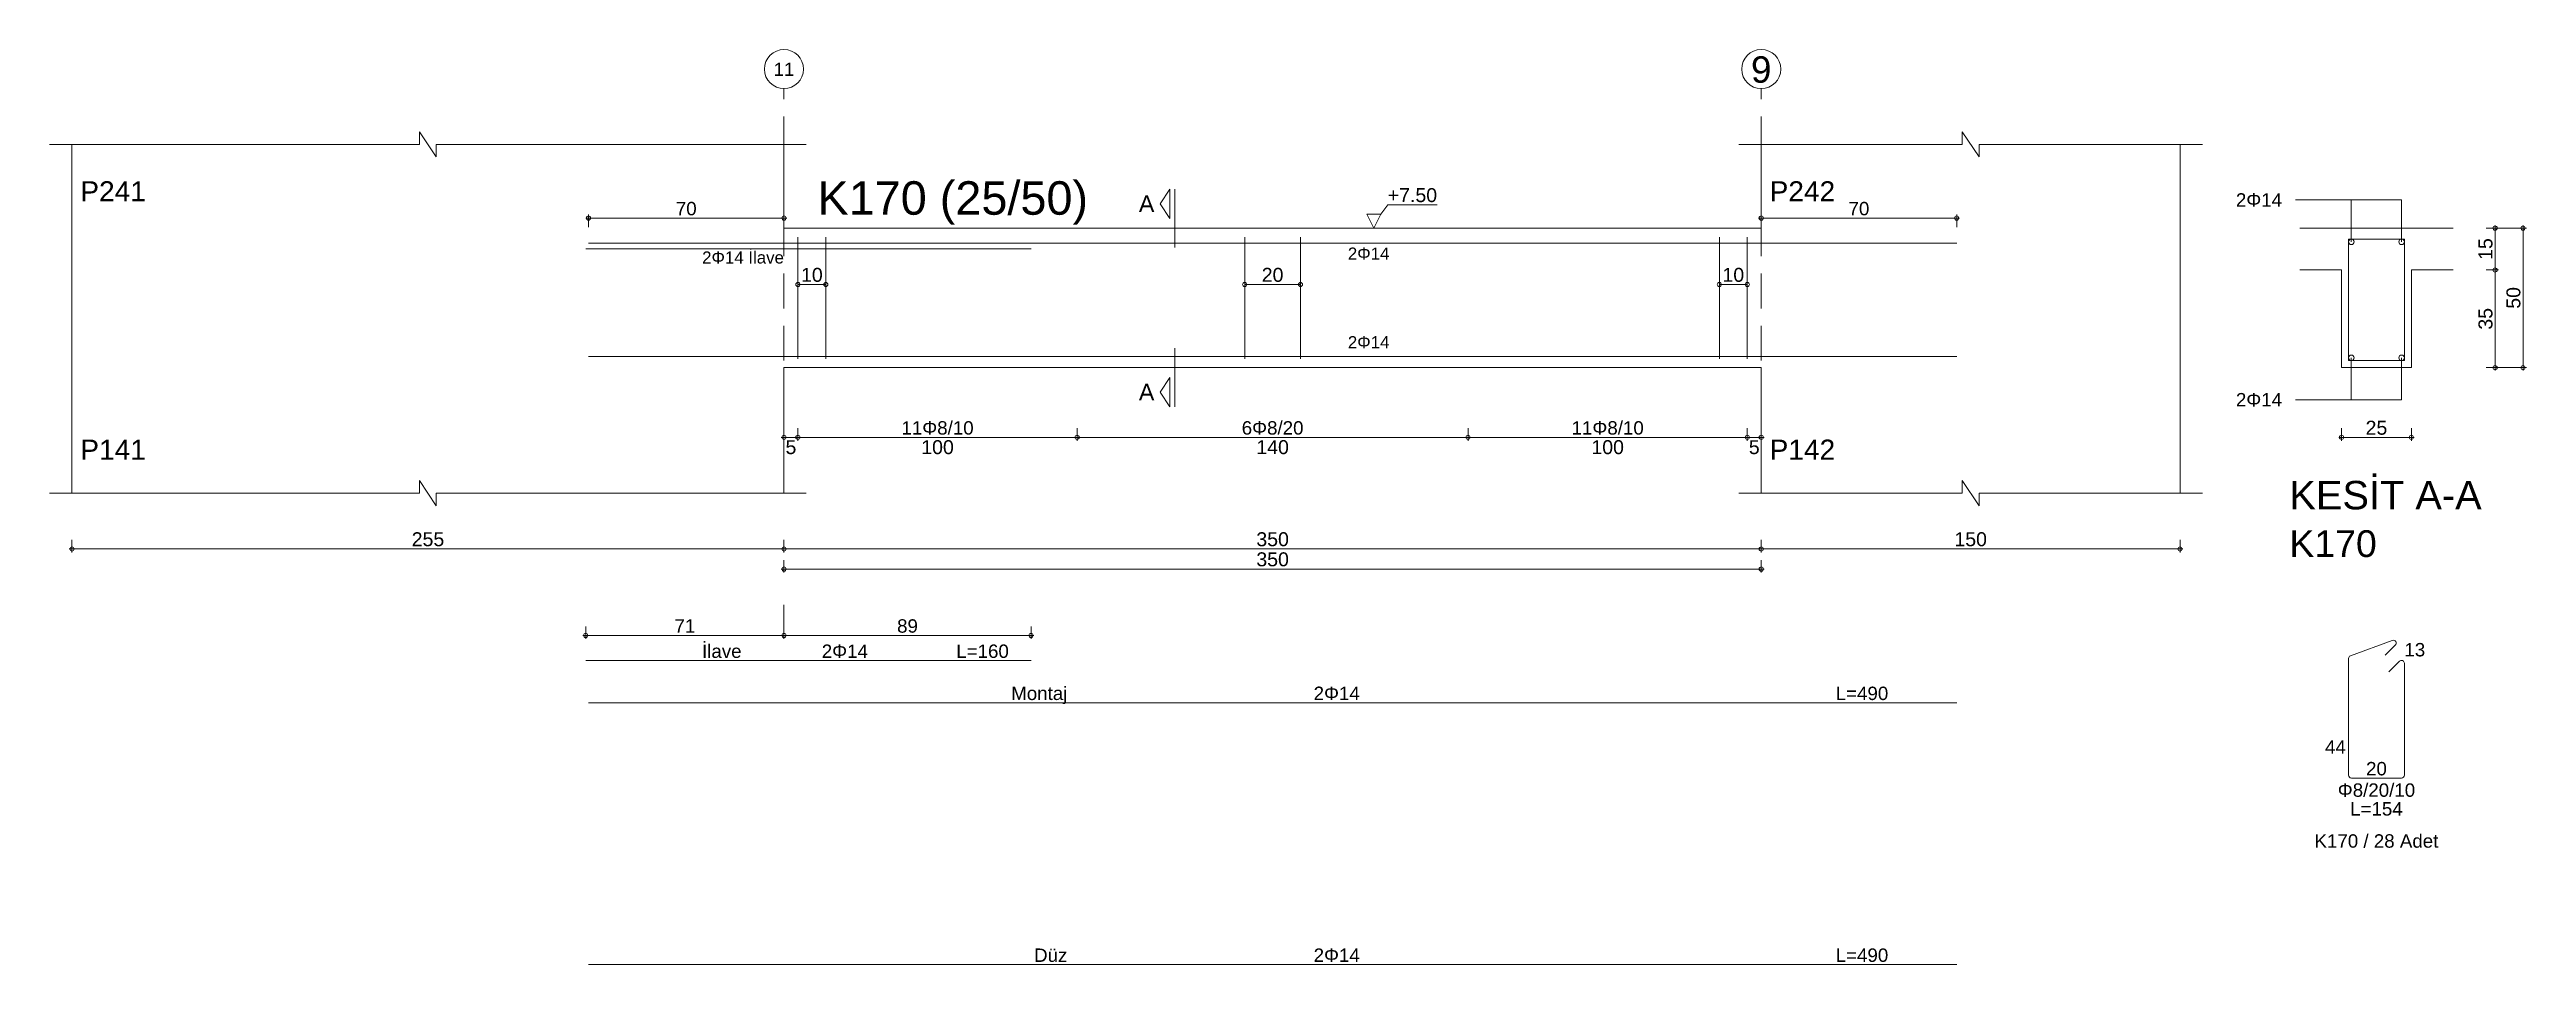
# Model space of a CAD drawing. Header units: millimetres. Extents: x 23801 to 80069, y 9628 to 14137.
# Drawn here: x 51233 to 52564, y 11919 to 12411 of the extents above; entities that cross this region are included whole.
import ezdxf

# ---------------------------------------------------------------- set-up
doc = ezdxf.new("R2010")
doc.units = ezdxf.units.MM
doc.linetypes.add('DASHDOT2', pattern=[12.7, 6.35, -3.175, 0, -3.175])
doc.linetypes.add('DASHED4', pattern=[18.75, 12.5, -6.25])
doc.layers.add('aks', color=251, linetype='DASHDOT2', lineweight=35)
for name, color, linetype in [('Donatı Topl. Uzun. Yazısı', 7, 'Continuous'), ('Donatı Uz. Yazısı', 7, 'Continuous'), ('Donatı Yazısı', 7, 'Continuous'), ('Donatı Çizgisi', 7, 'Continuous'), ('Kiriş', 7, 'Continuous'), ('Standart', 7, 'Continuous'), ('Ölçülendirme', 7, 'Continuous')]:
    doc.layers.add(name, color=color, linetype=linetype)
doc.styles.add('arial_1_18', font='arial.ttf', dxfattribs={"height": 0.2})

# ---------------------------------------------------------------- blocks, each defined once
blk = doc.blocks.new('IDE475Entity7432')
at = {"layer": 'aks', "color": 30, "linetype": 'DASHED4', "lineweight": 5}
for points in [[(12553.94, 1648.65), (12553.94, 1783.65)], [(12903.94, 1648.65), (12903.94, 1783.65)], [(12553.94, 1587.65), (12553.94, 1598.65)]]:
    blk.add_lwpolyline(points, dxfattribs=at)
at = {"layer": 'aks', "color": 1, "linetype": 'Continuous', "lineweight": 5}
for centre in [(12553.94, 1790.65), (12903.94, 1790.65)]:
    blk.add_circle(centre, 7, dxfattribs=at)
at = {"layer": 'Donatı Çizgisi', "color": 5, "linetype": 'Continuous', "lineweight": 5}
for points in [[(12558.94, 1686.85), (12558.94, 1730.45)], [(12568.94, 1686.85), (12568.94, 1730.45)], [(12718.94, 1686.85), (12718.94, 1730.45)], [(12738.94, 1686.85), (12738.94, 1730.45)], [(12888.94, 1686.85), (12888.94, 1730.45)], [(12898.94, 1686.85), (12898.94, 1730.45)], [(12482.94, 1726.25), (12642.44, 1726.25)], [(12483.94, 1728.25), (12973.94, 1728.25)], [(13114.28, 1686.15), (13114.28, 1729.75)], [(13114.28, 1729.75), (13134.28, 1729.75)], [(13134.28, 1686.15), (13134.28, 1729.75)], [(12483.94, 1687.65), (12973.94, 1687.65)], [(13114.28, 1686.15), (13134.28, 1686.15)], [(13114.28, 1537.57), (13114.28, 1579.44)], [(13114.95, 1580.39), (13129.95, 1585.86)], [(13127.38, 1580.54), (13131.02, 1584.18)], [(12482.94, 1578.65), (12642.44, 1578.65)], [(13128.76, 1574.63), (13132.54, 1578.41)], [(13134.28, 1537.57), (13134.28, 1577.69)], [(12483.94, 1563.55), (12973.94, 1563.55)], [(13115.3, 1536.55), (13133.26, 1536.55)], [(12483.94, 1469.7), (12973.94, 1469.7)]]:
    blk.add_lwpolyline(points, dxfattribs=at)
for centre in [(13115.28, 1728.75), (13133.28, 1728.75), (13115.28, 1687.15), (13133.28, 1687.15)]:
    blk.add_circle(centre, 1, dxfattribs=at)
for centre, start, end in [((13115.3, 1579.44), 110, 180), ((13130.3, 1584.9), 315, 110), ((13133.26, 1577.69), 0, 135), ((13115.3, 1537.57), 180, 270), ((13133.26, 1537.57), 270, 0)]:
    blk.add_arc(centre, 1.02, start, end, dxfattribs=at)
at = {"layer": 'Kiriş', "color": 1, "linetype": 'Continuous', "lineweight": 5}
for points in [[(12423.44, 1763.65), (12423.44, 1768.15)], [(12429.44, 1759.15), (12423.44, 1768.15)], [(12975.94, 1763.65), (12975.94, 1768.15)], [(12981.94, 1759.15), (12975.94, 1768.15)], [(12290.94, 1763.65), (12423.44, 1763.65)], [(12298.94, 1638.65), (12298.94, 1763.65)], [(12429.44, 1759.15), (12429.44, 1763.65)], [(12429.44, 1763.65), (12561.94, 1763.65)], [(12553.94, 1733.65), (12553.94, 1763.65)], [(12895.94, 1763.65), (12975.94, 1763.65)], [(12903.94, 1733.65), (12903.94, 1763.65)], [(12981.94, 1763.65), (13061.94, 1763.65)], [(12981.94, 1759.15), (12981.94, 1763.65)], [(13053.94, 1638.65), (13053.94, 1763.65)], [(12553.94, 1733.65), (12903.94, 1733.65)], [(13096.78, 1733.65), (13151.78, 1733.65)], [(13096.78, 1718.65), (13111.78, 1718.65)], [(13111.78, 1683.65), (13111.78, 1718.65)], [(13136.78, 1718.65), (13151.78, 1718.65)], [(13136.78, 1683.65), (13136.78, 1718.65)], [(12553.94, 1683.65), (12903.94, 1683.65)], [(12553.94, 1638.65), (12553.94, 1683.65)], [(12903.94, 1638.65), (12903.94, 1683.65)], [(13111.78, 1683.65), (13136.78, 1683.65)], [(12429.44, 1634.15), (12423.44, 1643.15)], [(12423.44, 1638.65), (12423.44, 1643.15)], [(12981.94, 1634.15), (12975.94, 1643.15)], [(12975.94, 1638.65), (12975.94, 1643.15)], [(12290.94, 1638.65), (12423.44, 1638.65)], [(12429.44, 1638.65), (12561.94, 1638.65)], [(12429.44, 1634.15), (12429.44, 1638.65)], [(12895.94, 1638.65), (12975.94, 1638.65)], [(12981.94, 1638.65), (13061.94, 1638.65)], [(12981.94, 1634.15), (12981.94, 1638.65)]]:
    blk.add_lwpolyline(points, dxfattribs=at)
at = {"layer": 'Ölçülendirme', "color": 1, "linetype": 'Continuous', "lineweight": 5}
for points in [[(12688.69, 1742.4), (12692.19, 1747.65)], [(12692.19, 1737.15), (12692.19, 1747.65)], [(12693.94, 1726.65), (12693.94, 1747.65)], [(12692.19, 1737.15), (12688.69, 1742.4)], [(12767.69, 1738.65), (12770.19, 1741.98)], [(12770.19, 1741.98), (12787.87, 1741.98)], [(13095.28, 1743.75), (13133.28, 1743.75)], [(13115.28, 1728.75), (13115.28, 1743.75)], [(13133.28, 1728.75), (13133.28, 1743.75)], [(12482.94, 1737.25), (12554.94, 1737.25)], [(12483.94, 1734), (12483.94, 1738.5)], [(12553.94, 1734), (12553.94, 1738.5)], [(12765.19, 1733.65), (12762.69, 1738.65)], [(12762.69, 1738.65), (12767.69, 1738.65)], [(12767.69, 1738.65), (12765.19, 1733.65)], [(12765.19, 1733.65), (12765.19, 1733.65)], [(12902.94, 1737.25), (12974.94, 1737.25)], [(12903.94, 1734), (12903.94, 1738.5)], [(12973.94, 1734), (12973.94, 1738.5)], [(13163.53, 1733.65), (13178.03, 1733.65)], [(13166.78, 1682.65), (13166.78, 1734.65)], [(13176.78, 1682.65), (13176.78, 1734.65)], [(12558.94, 1713.45), (12568.94, 1713.45)], [(12718.94, 1713.45), (12738.94, 1713.45)], [(12888.94, 1713.45), (12898.94, 1713.45)], [(13163.53, 1718.65), (13168.03, 1718.65)], [(12693.94, 1669.65), (12693.94, 1690.65)], [(13115.28, 1672.15), (13115.28, 1687.15)], [(13133.28, 1672.15), (13133.28, 1687.15)], [(12688.69, 1674.9), (12692.19, 1680.15)], [(12692.19, 1669.65), (12692.19, 1680.15)], [(13163.53, 1683.65), (13178.03, 1683.65)], [(12692.19, 1669.65), (12688.69, 1674.9)], [(13095.28, 1672.15), (13133.28, 1672.15)], [(12553.94, 1657.4), (12553.94, 1661.9)], [(12558.94, 1657.4), (12558.94, 1661.9)], [(12658.94, 1657.4), (12658.94, 1661.9)], [(12798.94, 1657.4), (12798.94, 1661.9)], [(12898.94, 1657.4), (12898.94, 1661.9)], [(12903.94, 1657.4), (12903.94, 1661.9)], [(13111.78, 1657.4), (13111.78, 1661.9)], [(13136.78, 1657.4), (13136.78, 1661.9)], [(12552.94, 1658.65), (12904.94, 1658.65)], [(13110.78, 1658.65), (13137.78, 1658.65)], [(12297.94, 1618.65), (13054.94, 1618.65)], [(12298.94, 1617.4), (12298.94, 1621.9)], [(12553.94, 1617.4), (12553.94, 1621.9)], [(12553.94, 1610.2), (12553.94, 1614.7)], [(12903.94, 1617.4), (12903.94, 1621.9)], [(12903.94, 1610.2), (12903.94, 1614.7)], [(13053.94, 1617.4), (13053.94, 1621.9)], [(12552.94, 1611.45), (12904.94, 1611.45)], [(12482.94, 1586.4), (12482.94, 1590.9)], [(12553.94, 1586.4), (12553.94, 1590.9)], [(12553.94, 1586.4), (12553.94, 1590.9)], [(12642.44, 1586.4), (12642.44, 1590.9)], [(12481.94, 1587.65), (12554.94, 1587.65)], [(12552.94, 1587.65), (12643.44, 1587.65)]]:
    blk.add_lwpolyline(points, dxfattribs=at)
for centre in [(12483.94, 1737.25), (12553.94, 1737.25), (12903.94, 1737.25), (12973.94, 1737.25), (13166.78, 1733.65), (13176.78, 1733.65), (12558.94, 1713.45), (12568.94, 1713.45), (12718.94, 1713.45), (12738.94, 1713.45), (12888.94, 1713.45), (12898.94, 1713.45), (13166.78, 1718.65), (13166.78, 1683.65), (13176.78, 1683.65), (12553.94, 1658.65), (12558.94, 1658.65), (12558.94, 1658.65), (12658.94, 1658.65), (12658.94, 1658.65), (12798.94, 1658.65), (12798.94, 1658.65), (12898.94, 1658.65), (12898.94, 1658.65), (12903.94, 1658.65), (13111.78, 1658.65), (13136.78, 1658.65), (12298.94, 1618.65), (12553.94, 1618.65), (12553.94, 1618.65), (12903.94, 1618.65), (12903.94, 1618.65), (13053.94, 1618.65), (12553.94, 1611.45), (12903.94, 1611.45), (12482.94, 1587.65), (12553.94, 1587.65), (12553.94, 1587.65), (12642.44, 1587.65)]:
    blk.add_circle(centre, 0.75, dxfattribs=at)
at = {"layer": 'aks', "color": 1, "linetype": 'Continuous', "lineweight": 5, "style": 'arial_1_18'}
for s, height, p in [('11', 4.725, (12550.27, 1788.21)), ('9', 9.45, (12900.27, 1785.77))]:
    blk.add_text(s, height=height, dxfattribs=at).set_placement(p)
at = {"layer": 'Donatı Topl. Uzun. Yazısı', "color": 1, "linetype": 'Continuous', "lineweight": 5, "style": 'arial_1_18'}
for s, p in [('L=160', (12615.64, 1579.61)), ('L=490', (12930.61, 1564.51)), ('L=154', (13114.86, 1523.11)), ('L=490', (12930.61, 1470.66))]:
    blk.add_text(s, height=4.8, dxfattribs=at).set_placement(p)
at = {"layer": 'Donatı Uz. Yazısı', "color": 1, "linetype": 'Continuous', "lineweight": 5, "style": 'arial_1_18'}
for s, p in [('13', (13134.28, 1580.15)), ('44', (13105.86, 1545.27)), ('20', (13120.55, 1537.51))]:
    blk.add_text(s, height=4.8, dxfattribs=at).set_placement(p)
at = {"layer": 'Donatı Yazısı', "color": 5, "linetype": 'Continuous', "lineweight": 5, "style": 'arial_1_18'}
for s, height, p in [('2Φ14', 4.8, (13073.94, 1741.35)), ('2Φ14 İlave', 4.32, (12524.63, 1720.97)), ('2Φ14', 4.8, (13073.94, 1669.75)), ('2Φ14', 4.8, (12567.48, 1579.61)), ('2Φ14', 4.8, (12743.64, 1564.51)), ('Φ8/20/10', 4.8, (13110.42, 1529.83)), ('K170 / 28 Adet', 4.8, (13102.09, 1511.59)), ('2Φ14', 4.8, (12743.64, 1470.66))]:
    blk.add_text(s, height=height, dxfattribs=at).set_placement(p)
for p in [(12755.9, 1722.37), (12755.9, 1690.61)]:
    blk.add_text('2Φ14', height=4.32, rotation=360, dxfattribs=at).set_placement(p)
at = {"layer": 'Donatı Yazısı', "color": 1, "linetype": 'Continuous', "lineweight": 5, "style": 'arial_1_18'}
for s, p in [('İlave', (12524.6, 1579.61)), ('Montaj', (12635.32, 1564.51)), ('Düz', (12643.52, 1470.66))]:
    blk.add_text(s, height=4.8, dxfattribs=at).set_placement(p)
at = {"layer": 'Kiriş', "color": 1, "linetype": 'Continuous', "lineweight": 5, "style": 'arial_1_18'}
for s, height, p in [('P241', 7.2, (12301.94, 1743.25)), ('K170 (25/50)', 12, (12565.94, 1738.45)), ('P242', 7.2, (12906.94, 1743.25)), ('P141', 7.2, (12301.94, 1650.65)), ('P142', 7.2, (12906.94, 1650.65)), ('KESİT A-A', 10.2, (13093.08, 1632.85)), ('K170', 9.6, (13093.08, 1615.77))]:
    blk.add_text(s, height=height, dxfattribs=at).set_placement(p)
at = {"layer": 'Ölçülendirme', "color": 1, "linetype": 'Continuous', "lineweight": 5, "style": 'arial_1_18'}
for s, height, p in [('+7.50', 5, (12770.19, 1742.98)), ('70', 4.8, (12515.21, 1738.25)), ('A', 5.95, (12681.05, 1739.42)), ('70', 4.8, (12935.21, 1738.25)), ('A', 5.95, (12681.05, 1671.92)), ('25', 5, (13120.39, 1659.61)), ('5', 5, (12554.5, 1652.65)), ('100', 5, (12603.12, 1652.65)), ('140', 5, (12723.12, 1652.65)), ('100', 5, (12843.12, 1652.65)), ('5', 5, (12899.5, 1652.65)), ('255', 5, (12420.62, 1619.65)), ('350', 5, (12723.12, 1619.65)), ('150', 5, (12973.12, 1619.65)), ('350', 5, (12723.12, 1612.45))]:
    blk.add_text(s, height=height, dxfattribs=at).set_placement(p)
for s, rotation, p in [('15', 90, (13165.82, 1722.27)), ('10', 360, (12560.06, 1714.41)), ('20', 360, (12725.06, 1714.41)), ('10', 360, (12890.06, 1714.41)), ('50', 90, (13175.82, 1704.77)), ('35', 90, (13165.82, 1697.27))]:
    blk.add_text(s, height=5, rotation=rotation, dxfattribs=at).set_placement(p)
at = {"layer": 'Ölçülendirme', "color": 5, "linetype": 'Continuous', "lineweight": 5, "style": 'arial_1_18'}
for s, p in [('11Φ8/10', (12596.02, 1659.65)), ('6Φ8/20', (12717.88, 1659.65)), ('11Φ8/10', (12836.02, 1659.65)), ('71', (12514.71, 1588.65)), ('89', (12594.46, 1588.65))]:
    blk.add_text(s, height=4.8, dxfattribs=at).set_placement(p)

msp = doc.modelspace()

# ---------------------------------------------------------------- block references
at = {"layer": 'Standart', "xscale": 1.5, "yscale": 1.5, "zscale": 1.5}
msp.add_blockref('IDE475Entity7432', (32796.5, 9714.1), dxfattribs=at)

doc.saveas('drawing.dxf')
